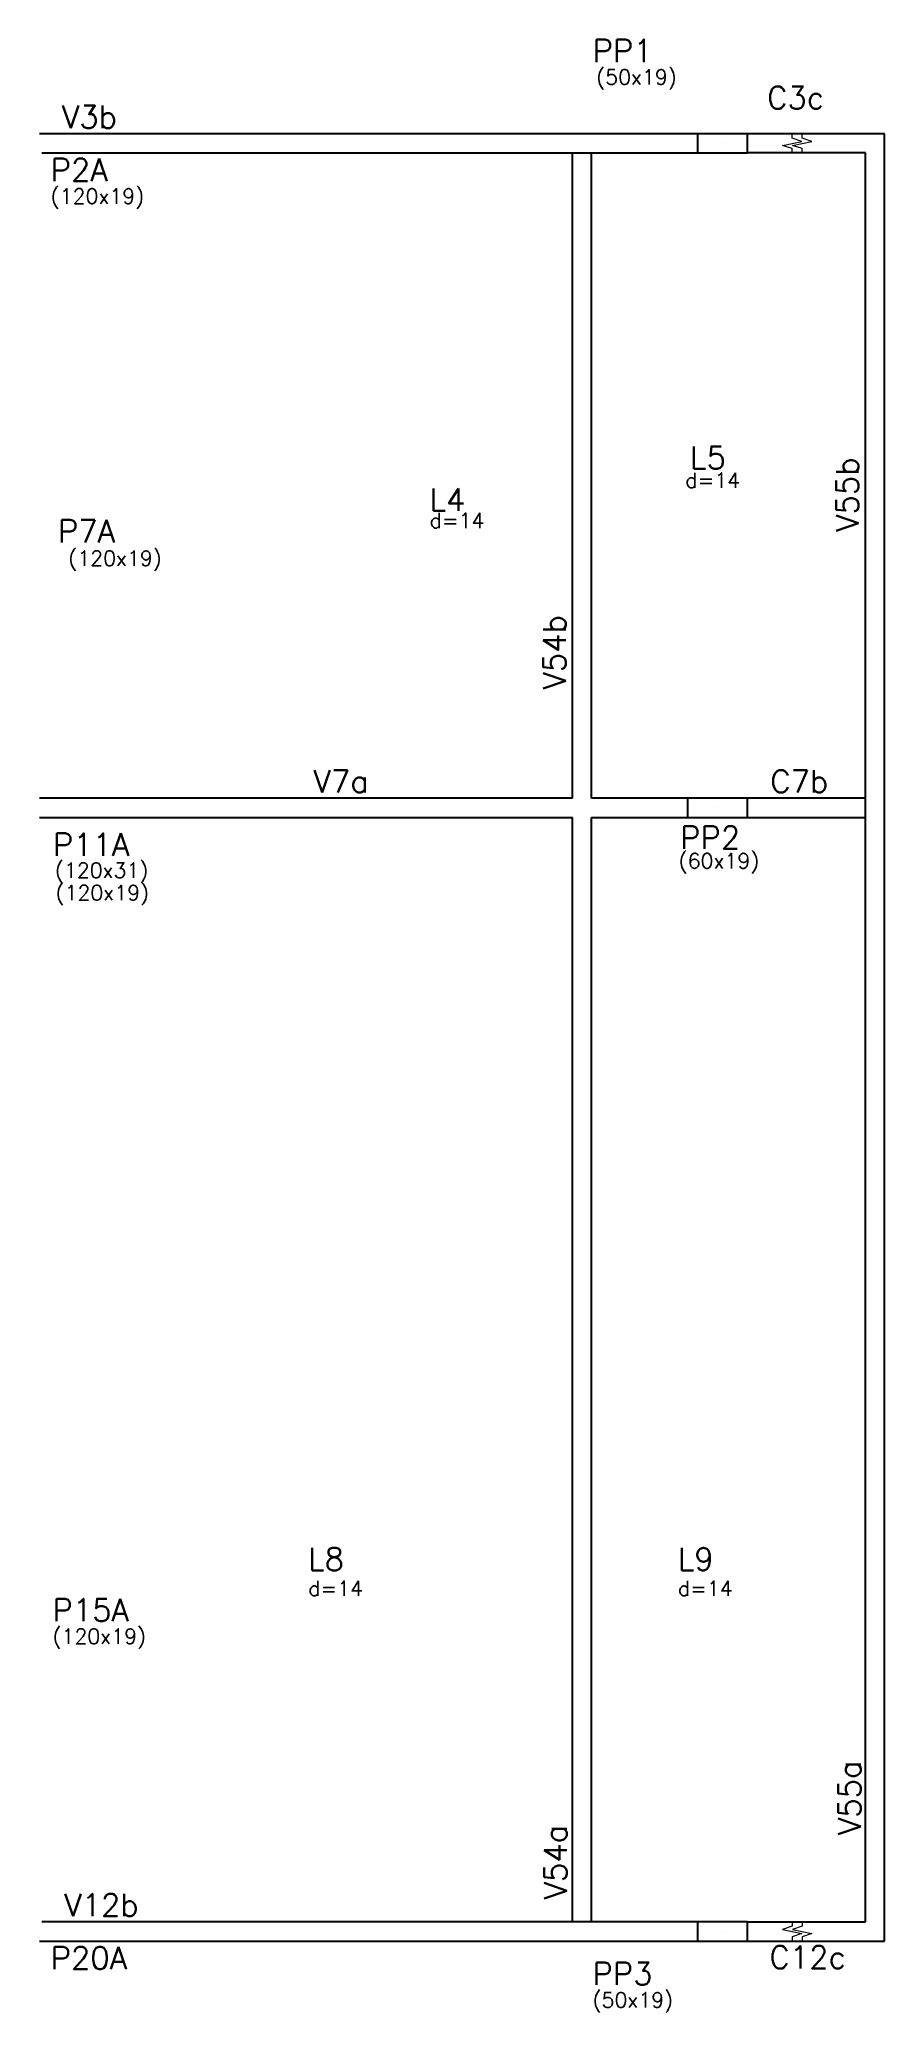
# Model space of a CAD drawing. Extents: x -40810 to 33675, y -2018 to 21213.
# Drawn here: x 29624 to 30466, y 13927 to 15892 of the extents above; entities that cross this region are included whole.
import ezdxf

# ---------------------------------------------------------------- set-up
doc = ezdxf.new("R2010")
doc.units = 0
doc.linetypes.add('ESTILO_TQS_0001', pattern=[1, 0.7, -0.3])
doc.layers.get('0').update_dxf_attribs({"color": 1, "lineweight": 9})
for name, color, linetype in [('1', 5, 'Continuous'), ('10', 7, 'Continuous'), ('12', 3, 'Continuous'), ('13', 7, 'Continuous'), ('201', 7, 'ESTILO_TQS_0001'), ('242', 3, 'Continuous'), ('4', 2, 'Continuous'), ('8', 5, 'Continuous'), ('9', 3, 'Continuous')]:
    doc.layers.add(name, color=color, linetype=linetype)
doc.styles.get("Standard").update_dxf_attribs({"font": 'romans.shx', "width": 0.8})

msp = doc.modelspace()

# ---------------------------------------------------------------- texts
at = {"layer": '10'}
for s, p in [('L5', (30272.441, 15464.342)), ('L4', (30012.767, 15422.44)), ('L8', (29891.756, 14367.029)), ('L9', (30260.239, 14367.029))]:
    msp.add_text(s, height=22.5, dxfattribs=at).set_placement(p)
at = {"layer": '12'}
for s, p in [('(50x19)', (30178.871, 15847.177)), ('(120x19)', (29635.142, 15728.553)), ('(120x19)', (29652.647, 15367.891)), ('(60x19)', (30261.072, 15066.429)), ('(120x31)', (29639.307, 15057)), ('(120x19)', (29639.965, 15034.621)), ('(120x19)', (29636.944, 14293.851)), ('(50x19)', (30175.212, 13931.558))]:
    msp.add_text(s, height=15, dxfattribs=at).set_placement(p)
at = {"layer": '13'}
for p in [(30267.641, 15445.597), (30012.767, 15405.44), (29891.756, 14341.529), (30260.239, 14341.529)]:
    msp.add_text('d=14', height=15, dxfattribs=at).set_placement(p)
at = {"layer": '8'}
for s, p in [('C3c', (30349.239, 15822.981)), ('V3b', (29646.392, 15803.803)), ('V7a', (29897.1, 15141.839)), ('C7b', (30352.436, 15141.839)), ('V12b', (29648.7, 14022.406)), ('C12c', (30351.565, 13970.462))]:
    msp.add_text(s, height=22.5, dxfattribs=at).set_placement(p)
for s, p in [('V55b', (30440.411, 15401.561)), ('V54b', (30148.583, 15244.512)), ('V55a', (30442.625, 14103.35)), ('V54a', (30149.646, 14039.281))]:
    msp.add_text(s, height=22.5, rotation=90, dxfattribs=at).set_placement(p)
at = {"layer": '9'}
for s, p in [('PP1', (30175.371, 15869.677)), ('P2A', (29635.142, 15751.053)), ('P7A', (29642.371, 15391.181)), ('P11A', (29637.376, 15078.826)), ('PP2', (30262.586, 15085.875)), ('P15A', (29636.944, 14316.351)), ('P20A', (29635.142, 13969.656)), ('PP3', (30175.212, 13954.058))]:
    msp.add_text(s, height=22.5, dxfattribs=at).set_placement(p)

# ---------------------------------------------------------------- linework, layer by layer
for points in [[(30374.153, 15779.178), (30374.153, 15783.511), (30364.653, 15786.678), (30383.653, 15790.678), (30374.153, 15793.844), (30374.153, 15798.178)], [(30384.153, 15779.178), (30384.153, 15783.511), (30374.653, 15786.678), (30393.653, 15790.678), (30384.153, 15793.844), (30384.153, 15798.178)], [(30374.153, 14016.781), (30374.153, 14012.448), (30364.653, 14009.281), (30383.653, 14005.281), (30374.153, 14002.114), (30374.153, 13997.781)], [(30384.153, 14016.781), (30384.153, 14012.448), (30374.653, 14009.281), (30393.653, 14005.281), (30384.153, 14002.114), (30384.153, 13997.781)]]:
    msp.add_lwpolyline(points)
at = {"layer": '1'}
for p, q in [((30447.271, 15779.178), (30329.771, 15779.178)), ((30329.766, 14016.781), (30447.271, 14016.781))]:
    msp.add_line(p, q, dxfattribs=at)
for points in [[(30164.771, 15798.178), (29623.892, 15798.178)], [(30279.771, 15798.178), (30164.771, 15798.178)], [(30466.271, 15798.178), (30329.771, 15798.178)], [(30466.271, 15126.714), (30466.271, 15798.178)], [(29626.12, 15779.178), (30279.771, 15779.178)], [(30155.271, 15136.214), (30155.271, 15779.178)], [(30174.271, 15136.214), (30174.271, 15779.178)], [(30447.271, 14016.781), (30447.271, 15779.178)], [(30269.771, 15136.214), (30174.271, 15136.214)], [(30447.271, 15136.214), (30329.771, 15136.214)], [(30155.271, 14016.781), (30155.271, 15117.214)], [(30174.271, 15117.214), (30269.771, 15117.214)], [(30174.271, 14016.781), (30174.271, 15117.214)], [(30329.771, 15117.214), (30447.271, 15117.214)], [(30466.271, 13997.781), (30466.271, 15126.714)], [(30279.766, 14016.781), (29626.2, 14016.781)], [(29623.892, 13997.781), (30164.771, 13997.781)], [(30164.771, 13997.781), (30279.766, 13997.781)], [(30329.766, 13997.781), (30466.271, 13997.781)]]:
    msp.add_lwpolyline(points, dxfattribs=at)
at = {"layer": '201'}
for points in [[(30155.271, 15136.214), (29623.892, 15136.214)], [(29623.892, 15117.214), (30155.271, 15117.214)]]:
    msp.add_lwpolyline(points, dxfattribs=at)
at = {"layer": '242'}
for p, q in [((30304.771, 15788.678), (30304.771, 15788.678)), ((30299.771, 15126.714), (30299.771, 15126.714)), ((30304.766, 14007.281), (30304.766, 14007.281))]:
    msp.add_line(p, q, dxfattribs=at)
at = {"layer": '4'}
for points in [[(30279.771, 15779.178), (30329.771, 15779.178), (30329.771, 15798.178), (30279.771, 15798.178), (30279.771, 15779.178)], [(30269.771, 15117.214), (30329.771, 15117.214), (30329.771, 15136.214), (30269.771, 15136.214), (30269.771, 15117.214)], [(30279.766, 13997.781), (30329.766, 13997.781), (30329.766, 14016.781), (30279.766, 14016.781), (30279.766, 13997.781)]]:
    msp.add_lwpolyline(points, dxfattribs=at)

msp.set_redraw_order([(e.dxf.handle, doc.entitydb.next_handle()) for e in msp.query("TEXT MTEXT ATTDEF DIMENSION ARC_DIMENSION")])  # texts and dimensions are drawn at this point

doc.saveas('drawing.dxf')
